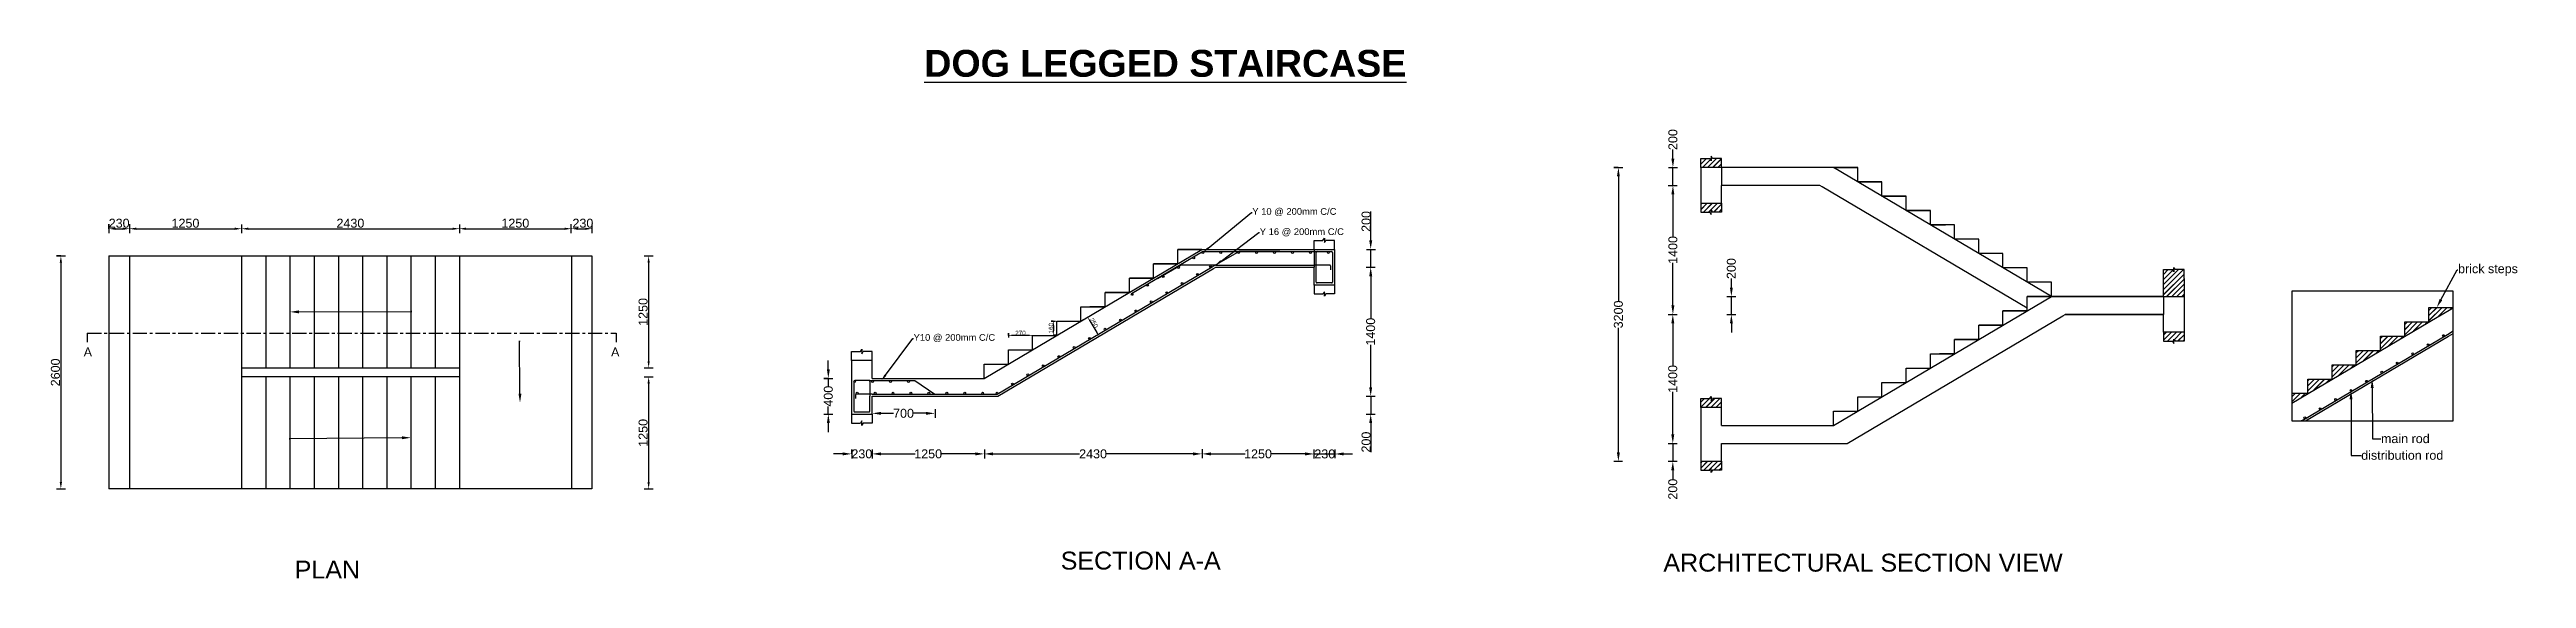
# Model space of a CAD drawing. Header units: millimetres. Extents: x 0 to 32707, y 0 to 28591.
# Drawn here: x 5072 to 32707, y 22685 to 28591 of the extents above; entities outside this region: 1.
import ezdxf
from ezdxf import colors
from ezdxf.entities.mleader import LeaderData, LeaderLine
from ezdxf.math import Vec2, Vec3

# ---------------------------------------------------------------- set-up
doc = ezdxf.new("R2010")
doc.units = ezdxf.units.MM
doc.linetypes.add('CENTER', pattern=[50.8, 31.75, -6.35, 6.35, -6.35])
doc.styles.get("Standard").update_dxf_attribs({"font": 'arial.ttf'})
doc.dimstyles.new('ISO-25', dxfattribs={"dimtxt": 2.5, "dimasz": 2.5, "dimexe": 1.25, "dimexo": 0.625, "dimtad": 1, "dimtxsty": 'Standard', "dimcen": 2.5, "dimadec": 0, "dimazin": 0, "dimtfac": 1, "dimtmove": 0, "dimatfit": 3, "dimfxl": 1, "dimarcsym": 0})

msp = doc.modelspace()

# ---------------------------------------------------------------- texts
at = {"attachment_point": 1}
for s, width, insert, char_height in [('\\pxt4;{\\fArial|b1|i0|c0|p34;\\LDOG LEGGED STAIRCASE}', 8863.61978, (14831.861, 28586.3), 300), ('A', 3061.93608, (5453.04, 25264.159), 100), ('A', 3061.93608, (11337.008, 25264.159), 100), ('SECTION A-A', 1956.18155, (16353.698, 22984.916), 200), ('ARCHITECTURAL SECTION VIEW', 5067.6625, (23077.613, 22961.797), 200), ('PLAN', 6081.96208, (7807.409, 22884.969), 200)]:
    msp.add_mtext_dynamic_manual_height_columns(s, width=width, gutter_width=12.5, heights=[0], dxfattribs=dict(at, insert=insert, char_height=char_height))

# ---------------------------------------------------------------- blocks, each defined once
blk = doc.blocks.new('*D1')
at = {"color": 0, "lineweight": -2, "transparency": 16777216}
for p, q in [((5200, 26286), (5200, 26286)), ((5199, 26211), (5199, 23761)), ((5200, 23686), (5200, 23686))]:
    blk.add_line(p, q, dxfattribs=at)
at = {"color": 0, "transparency": 16777216}
for points in [[(5186, 26211), (5211, 26211), (5199, 26286)], [(5186, 23761), (5211, 23761), (5199, 23686)]]:
    blk.add_solid(points, dxfattribs=at)
at = {"layer": 'Defpoints', "color": 0, "transparency": 16777216}
for p in [(5199, 26286), (5199, 23686), (5199, 23686)]:
    blk.add_point(p, dxfattribs=at)
at = {"color": 0, "transparency": 16777216, "insert": (5138, 24986), "char_height": 100, "attachment_point": 5, "rotation": 90}
blk.add_mtext('2600', dxfattribs=at)
blk = doc.blocks.new('*D2')
at = {"color": 0, "lineweight": -2, "transparency": 16777216}
for p, q in [((5734, 26590), (5734, 26591)), ((5809, 26590), (5889, 26590)), ((5964, 26590), (5964, 26591))]:
    blk.add_line(p, q, dxfattribs=at)
at = {"color": 0, "transparency": 16777216}
for points in [[(5809, 26602), (5809, 26577), (5734, 26590)], [(5889, 26602), (5889, 26577), (5964, 26590)]]:
    blk.add_solid(points, dxfattribs=at)
at = {"layer": 'Defpoints', "color": 0, "transparency": 16777216}
for p in [(5734, 26590), (5964, 26590), (5964, 26590)]:
    blk.add_point(p, dxfattribs=at)
at = {"color": 0, "transparency": 16777216, "insert": (5849, 26651), "char_height": 100, "attachment_point": 5}
blk.add_mtext('230', dxfattribs=at)
blk = doc.blocks.new('*D3')
at = {"color": 0, "lineweight": -2, "transparency": 16777216}
for p, q in [((5964, 26590), (5964, 26591)), ((6039, 26590), (7139, 26590)), ((7214, 26590), (7214, 26591))]:
    blk.add_line(p, q, dxfattribs=at)
at = {"color": 0, "transparency": 16777216}
for points in [[(6039, 26602), (6039, 26577), (5964, 26590)], [(7139, 26602), (7139, 26577), (7214, 26590)]]:
    blk.add_solid(points, dxfattribs=at)
at = {"layer": 'Defpoints', "color": 0, "transparency": 16777216}
for p in [(5964, 26590), (7214, 26590), (7214, 26590)]:
    blk.add_point(p, dxfattribs=at)
at = {"color": 0, "transparency": 16777216, "insert": (6589, 26651), "char_height": 100, "attachment_point": 5}
blk.add_mtext('1250', dxfattribs=at)
blk = doc.blocks.new('*D4')
at = {"color": 0, "lineweight": -2, "transparency": 16777216}
for p, q in [((7214, 26590), (7214, 26591)), ((7289, 26590), (9569, 26590)), ((9644, 26590), (9644, 26591))]:
    blk.add_line(p, q, dxfattribs=at)
at = {"color": 0, "transparency": 16777216}
for points in [[(7289, 26602), (7289, 26577), (7214, 26590)], [(9569, 26602), (9569, 26577), (9644, 26590)]]:
    blk.add_solid(points, dxfattribs=at)
at = {"layer": 'Defpoints', "color": 0, "transparency": 16777216}
for p in [(7214, 26590), (9644, 26590), (9644, 26590)]:
    blk.add_point(p, dxfattribs=at)
at = {"color": 0, "transparency": 16777216, "insert": (8429, 26651), "char_height": 100, "attachment_point": 5}
blk.add_mtext('2430', dxfattribs=at)
blk = doc.blocks.new('*D5')
at = {"color": 0, "lineweight": -2, "transparency": 16777216}
for p, q in [((9644, 26590), (9644, 26591)), ((9719, 26590), (10819, 26590)), ((10894, 26590), (10894, 26591))]:
    blk.add_line(p, q, dxfattribs=at)
at = {"color": 0, "transparency": 16777216}
for points in [[(9719, 26602), (9719, 26577), (9644, 26590)], [(10819, 26602), (10819, 26577), (10894, 26590)]]:
    blk.add_solid(points, dxfattribs=at)
at = {"layer": 'Defpoints', "color": 0, "transparency": 16777216}
for p in [(9644, 26590), (10894, 26590), (10894, 26590)]:
    blk.add_point(p, dxfattribs=at)
at = {"color": 0, "transparency": 16777216, "insert": (10269, 26651), "char_height": 100, "attachment_point": 5}
blk.add_mtext('1250', dxfattribs=at)
blk = doc.blocks.new('*D6')
at = {"color": 0, "lineweight": -2, "transparency": 16777216}
for p, q in [((10894, 26590), (10894, 26591)), ((10969, 26590), (11049, 26590)), ((11124, 26590), (11124, 26591))]:
    blk.add_line(p, q, dxfattribs=at)
at = {"color": 0, "transparency": 16777216}
for points in [[(10969, 26602), (10969, 26577), (10894, 26590)], [(11049, 26602), (11049, 26577), (11124, 26590)]]:
    blk.add_solid(points, dxfattribs=at)
at = {"layer": 'Defpoints', "color": 0, "transparency": 16777216}
for p in [(10894, 26590), (11124, 26590), (11124, 26590)]:
    blk.add_point(p, dxfattribs=at)
at = {"color": 0, "transparency": 16777216, "insert": (11023, 26651), "char_height": 100, "attachment_point": 5}
blk.add_mtext('230', dxfattribs=at)
blk = doc.blocks.new('*D7')
at = {"color": 0, "lineweight": -2, "transparency": 16777216}
for p, q in [((11757, 26286), (11758, 26286)), ((11756, 26211), (11756, 25111)), ((11757, 25036), (11758, 25036))]:
    blk.add_line(p, q, dxfattribs=at)
at = {"color": 0, "transparency": 16777216}
for points in [[(11744, 26211), (11769, 26211), (11756, 26286)], [(11744, 25111), (11769, 25111), (11756, 25036)]]:
    blk.add_solid(points, dxfattribs=at)
at = {"layer": 'Defpoints', "color": 0, "transparency": 16777216}
for p in [(11756, 26286), (11756, 25036), (11756, 25036)]:
    blk.add_point(p, dxfattribs=at)
at = {"color": 0, "transparency": 16777216, "insert": (11695, 25661), "char_height": 100, "attachment_point": 5, "rotation": 90}
blk.add_mtext('1250', dxfattribs=at)
blk = doc.blocks.new('*D8')
at = {"color": 0, "lineweight": -2, "transparency": 16777216}
for p, q in [((11757, 24936), (11758, 24936)), ((11756, 24861), (11756, 23761)), ((11757, 23686), (11755, 23686))]:
    blk.add_line(p, q, dxfattribs=at)
at = {"color": 0, "transparency": 16777216}
for points in [[(11744, 24861), (11769, 24861), (11756, 24936)], [(11744, 23761), (11769, 23761), (11756, 23686)]]:
    blk.add_solid(points, dxfattribs=at)
at = {"layer": 'Defpoints', "color": 0, "transparency": 16777216}
for p in [(11756, 24936), (11756, 23686), (11758, 23686)]:
    blk.add_point(p, dxfattribs=at)
at = {"color": 0, "transparency": 16777216, "insert": (11695, 24311), "char_height": 100, "attachment_point": 5, "rotation": 90}
blk.add_mtext('1250', dxfattribs=at)
blk = doc.blocks.new('*D9')
at = {"color": 0, "lineweight": -2, "transparency": 16777216}
for p, q in [((19812, 26460), (19812, 26783)), ((19812, 26160), (19812, 26360)), ((19813, 26360), (19813, 26360)), ((19812, 26160), (19811, 26160)), ((19812, 26060), (19812, 25960))]:
    blk.add_line(p, q, dxfattribs=at)
at = {"color": 0, "transparency": 16777216}
for points in [[(19796, 26460), (19829, 26460), (19812, 26360)], [(19796, 26060), (19829, 26060), (19812, 26160)]]:
    blk.add_solid(points, dxfattribs=at)
at = {"layer": 'Defpoints', "color": 0, "transparency": 16777216}
for p in [(19812, 26360), (19812, 26160), (19812, 26160)]:
    blk.add_point(p, dxfattribs=at)
at = {"color": 0, "transparency": 16777216, "insert": (19761, 26671), "char_height": 100, "attachment_point": 5, "rotation": 90}
blk.add_mtext('200', dxfattribs=at)
blk = doc.blocks.new('*D10')
at = {"color": 0, "lineweight": -2, "transparency": 16777216}
for p, q in [((13920, 24076), (13820, 24076)), ((14020, 24077), (14020, 24077)), ((14020, 24076), (14023, 24076)), ((14250, 24076), (14247, 24076)), ((14250, 24077), (14250, 24077)), ((14350, 24076), (14450, 24076))]:
    blk.add_line(p, q, dxfattribs=at)
at = {"color": 0, "transparency": 16777216}
for points in [[(13920, 24093), (13920, 24059), (14020, 24076)], [(14350, 24093), (14350, 24059), (14250, 24076)]]:
    blk.add_solid(points, dxfattribs=at)
at = {"layer": 'Defpoints', "color": 0, "transparency": 16777216}
for p in [(14020, 24076), (14250, 24076), (14250, 24076)]:
    blk.add_point(p, dxfattribs=at)
at = {"color": 0, "transparency": 16777216, "insert": (14135, 24076), "char_height": 100, "attachment_point": 5}
blk.add_mtext('230', dxfattribs=at)
blk = doc.blocks.new('*D11')
at = {"color": 0, "lineweight": -2, "transparency": 16777216}
for p, q in [((14250, 24529), (14250, 24530)), ((14350, 24529), (14490, 24529)), ((14850, 24529), (14711, 24529)), ((14950, 24529), (14950, 24530))]:
    blk.add_line(p, q, dxfattribs=at)
at = {"color": 0, "transparency": 16777216}
for points in [[(14350, 24545), (14350, 24512), (14250, 24529)], [(14850, 24545), (14850, 24512), (14950, 24529)]]:
    blk.add_solid(points, dxfattribs=at)
at = {"layer": 'Defpoints', "color": 0, "transparency": 16777216}
for p in [(14250, 24529), (14250, 24529), (14950, 24529)]:
    blk.add_point(p, dxfattribs=at)
at = {"color": 0, "transparency": 16777216, "insert": (14600, 24529), "char_height": 100, "attachment_point": 5}
blk.add_mtext('700', dxfattribs=at)
blk = doc.blocks.new('*D12')
at = {"color": 0, "lineweight": -2, "transparency": 16777216}
for p, q in [((14250, 24077), (14250, 24077)), ((14350, 24076), (14730, 24076)), ((15400, 24076), (15020, 24076)), ((15500, 24077), (15500, 24077))]:
    blk.add_line(p, q, dxfattribs=at)
at = {"color": 0, "transparency": 16777216}
for points in [[(14350, 24093), (14350, 24059), (14250, 24076)], [(15400, 24093), (15400, 24059), (15500, 24076)]]:
    blk.add_solid(points, dxfattribs=at)
at = {"layer": 'Defpoints', "color": 0, "transparency": 16777216}
for p in [(14250, 24076), (15500, 24076), (15500, 24076)]:
    blk.add_point(p, dxfattribs=at)
at = {"color": 0, "transparency": 16777216, "insert": (14875, 24076), "char_height": 100, "attachment_point": 5}
blk.add_mtext('1250', dxfattribs=at)
blk = doc.blocks.new('*D13')
at = {"color": 0, "lineweight": -2, "transparency": 16777216}
for p, q in [((15500, 24077), (15500, 24077)), ((15600, 24076), (16564, 24076)), ((17830, 24076), (16866, 24076)), ((17930, 24077), (17930, 24077))]:
    blk.add_line(p, q, dxfattribs=at)
at = {"color": 0, "transparency": 16777216}
for points in [[(15600, 24093), (15600, 24059), (15500, 24076)], [(17830, 24093), (17830, 24059), (17930, 24076)]]:
    blk.add_solid(points, dxfattribs=at)
at = {"layer": 'Defpoints', "color": 0, "transparency": 16777216}
for p in [(15500, 24076), (17930, 24076), (17930, 24076)]:
    blk.add_point(p, dxfattribs=at)
at = {"color": 0, "transparency": 16777216, "insert": (16715, 24076), "char_height": 100, "attachment_point": 5}
blk.add_mtext('2430', dxfattribs=at)
blk = doc.blocks.new('*D14')
at = {"color": 0, "lineweight": -2, "transparency": 16777216}
for p, q in [((17930, 24077), (17930, 24077)), ((18030, 24076), (18410, 24076)), ((19080, 24076), (18700, 24076)), ((19180, 24077), (19180, 24077))]:
    blk.add_line(p, q, dxfattribs=at)
at = {"color": 0, "transparency": 16777216}
for points in [[(18030, 24093), (18030, 24059), (17930, 24076)], [(19080, 24093), (19080, 24059), (19180, 24076)]]:
    blk.add_solid(points, dxfattribs=at)
at = {"layer": 'Defpoints', "color": 0, "transparency": 16777216}
for p in [(17930, 24076), (19180, 24076), (19180, 24076)]:
    blk.add_point(p, dxfattribs=at)
at = {"color": 0, "transparency": 16777216, "insert": (18555, 24076), "char_height": 100, "attachment_point": 5}
blk.add_mtext('1250', dxfattribs=at)
blk = doc.blocks.new('*D15')
at = {"color": 0, "lineweight": -2, "transparency": 16777216}
for p, q in [((19812, 26160), (19811, 26160)), ((19812, 26060), (19812, 25585)), ((19812, 24820), (19812, 25294)), ((19813, 24720), (19813, 24720))]:
    blk.add_line(p, q, dxfattribs=at)
at = {"color": 0, "transparency": 16777216}
for points in [[(19796, 26060), (19829, 26060), (19812, 26160)], [(19796, 24820), (19829, 24820), (19812, 24720)]]:
    blk.add_solid(points, dxfattribs=at)
at = {"layer": 'Defpoints', "color": 0, "transparency": 16777216}
for p in [(19812, 26160), (19812, 24720), (19812, 24720)]:
    blk.add_point(p, dxfattribs=at)
at = {"color": 0, "transparency": 16777216, "insert": (19812, 25440), "char_height": 100, "attachment_point": 5, "rotation": 90}
blk.add_mtext('1400', dxfattribs=at)
blk = doc.blocks.new('*D16')
at = {"color": 0, "lineweight": -2, "transparency": 16777216}
for p, q in [((19812, 24820), (19812, 24920)), ((19812, 24720), (19812, 24520)), ((19813, 24720), (19813, 24720)), ((19812, 24420), (19812, 24096)), ((19813, 24520), (19813, 24520))]:
    blk.add_line(p, q, dxfattribs=at)
at = {"color": 0, "transparency": 16777216}
for points in [[(19796, 24820), (19829, 24820), (19812, 24720)], [(19796, 24420), (19829, 24420), (19812, 24520)]]:
    blk.add_solid(points, dxfattribs=at)
at = {"layer": 'Defpoints', "color": 0, "transparency": 16777216}
for p in [(19812, 24720), (19812, 24520), (19812, 24520)]:
    blk.add_point(p, dxfattribs=at)
at = {"color": 0, "transparency": 16777216, "insert": (19761, 24208), "char_height": 100, "attachment_point": 5, "rotation": 90}
blk.add_mtext('200', dxfattribs=at)
blk = doc.blocks.new('*D17')
at = {"color": 0, "lineweight": -2, "transparency": 16777216}
for p, q in [((19080, 24075), (18980, 24075)), ((19180, 24076), (19180, 24077)), ((19180, 24075), (19410, 24075)), ((19410, 24076), (19410, 24077)), ((19510, 24075), (19610, 24075))]:
    blk.add_line(p, q, dxfattribs=at)
at = {"color": 0, "transparency": 16777216}
for points in [[(19080, 24092), (19080, 24059), (19180, 24075)], [(19510, 24092), (19510, 24059), (19410, 24075)]]:
    blk.add_solid(points, dxfattribs=at)
at = {"layer": 'Defpoints', "color": 0, "transparency": 16777216}
for p in [(19180, 24075), (19410, 24075), (19410, 24075)]:
    blk.add_point(p, dxfattribs=at)
at = {"color": 0, "transparency": 16777216, "insert": (19300, 24075), "char_height": 100, "attachment_point": 5}
blk.add_mtext('230', dxfattribs=at)
blk = doc.blocks.new('*D18')
at = {"color": 0, "lineweight": -2, "transparency": 16777216}
for p, q in [((13761, 25020), (13761, 25120)), ((13761, 24920), (13761, 24832)), ((13762, 24920), (13763, 24920)), ((13761, 24520), (13761, 24607)), ((13761, 24520), (13760, 24520)), ((13761, 24420), (13761, 24320))]:
    blk.add_line(p, q, dxfattribs=at)
at = {"color": 0, "transparency": 16777216}
for points in [[(13745, 25020), (13778, 25020), (13761, 24920)], [(13745, 24420), (13778, 24420), (13761, 24520)]]:
    blk.add_solid(points, dxfattribs=at)
at = {"layer": 'Defpoints', "color": 0, "transparency": 16777216}
for p in [(13761, 24920), (13761, 24520), (13761, 24520)]:
    blk.add_point(p, dxfattribs=at)
at = {"color": 0, "transparency": 16777216, "insert": (13761, 24720), "char_height": 100, "attachment_point": 5, "rotation": 90}
blk.add_mtext('400', dxfattribs=at)
blk = doc.blocks.new('*D19')
at = {"color": 0, "lineweight": -2, "transparency": 16777216}
for p, q in [((15770, 25400), (15770, 25401)), ((15820, 25400), (15990, 25400)), ((16040, 25240), (16040, 25401))]:
    blk.add_line(p, q, dxfattribs=at)
at = {"color": 0, "transparency": 16777216}
for points in [[(15820, 25408), (15820, 25391), (15770, 25400)], [(15990, 25408), (15990, 25391), (16040, 25400)]]:
    blk.add_solid(points, dxfattribs=at)
at = {"layer": 'Defpoints', "color": 0, "transparency": 16777216}
for p in [(15770, 25400), (16040, 25400), (16040, 25240)]:
    blk.add_point(p, dxfattribs=at)
at = {"color": 0, "transparency": 16777216, "insert": (15905, 25426), "char_height": 50, "attachment_point": 5}
blk.add_mtext('270', dxfattribs=at)
blk = doc.blocks.new('*D20')
at = {"color": 0, "lineweight": -2, "transparency": 16777216}
for p, q in [((16271, 25560), (16270, 25560)), ((16272, 25510), (16272, 25450)), ((16309, 25400), (16270, 25400))]:
    blk.add_line(p, q, dxfattribs=at)
at = {"color": 0, "transparency": 16777216}
for points in [[(16263, 25510), (16280, 25510), (16272, 25560)], [(16263, 25450), (16280, 25450), (16272, 25400)]]:
    blk.add_solid(points, dxfattribs=at)
at = {"layer": 'Defpoints', "color": 0, "transparency": 16777216}
for p in [(16272, 25560), (16272, 25400), (16310, 25400)]:
    blk.add_point(p, dxfattribs=at)
at = {"color": 0, "transparency": 16777216, "insert": (16246, 25480), "char_height": 50, "attachment_point": 5, "rotation": 90}
blk.add_mtext('160', dxfattribs=at)
blk = doc.blocks.new('*D21')
at = {"color": 0, "lineweight": -2, "transparency": 16777216}
for p, q in [((16581, 25560), (16656, 25604)), ((16680, 25561), (16756, 25432)), ((16708, 25345), (16783, 25389))]:
    blk.add_line(p, q, dxfattribs=at)
at = {"color": 0, "transparency": 16777216}
for points in [[(16687, 25565), (16673, 25556), (16654, 25604)], [(16764, 25436), (16749, 25427), (16782, 25389)]]:
    blk.add_solid(points, dxfattribs=at)
at = {"layer": 'Defpoints', "color": 0, "transparency": 16777216}
for p in [(16580, 25560), (16708, 25344), (16782, 25389)]:
    blk.add_point(p, dxfattribs=at)
at = {"color": 0, "transparency": 16777216, "insert": (16724, 25538), "char_height": 50, "attachment_point": 5, "rotation": 300.6507}
blk.add_mtext('250', dxfattribs=at)
blk = doc.blocks.new('*D22')
at = {"color": 0, "lineweight": -2, "transparency": 16777216}
for p, q in [((22575, 27273), (22575, 27273)), ((22576, 27173), (22576, 25783)), ((22576, 24093), (22576, 25484)), ((22575, 23993), (22575, 23993))]:
    blk.add_line(p, q, dxfattribs=at)
at = {"color": 0, "transparency": 16777216}
for points in [[(22559, 27173), (22592, 27173), (22576, 27273)], [(22559, 24093), (22592, 24093), (22576, 23993)]]:
    blk.add_solid(points, dxfattribs=at)
at = {"layer": 'Defpoints', "color": 0, "transparency": 16777216}
for p in [(22576, 27273), (22576, 23993), (22576, 23993)]:
    blk.add_point(p, dxfattribs=at)
at = {"color": 0, "transparency": 16777216, "insert": (22576, 25633), "char_height": 100, "attachment_point": 5, "rotation": 90}
blk.add_mtext('3200', dxfattribs=at)
blk = doc.blocks.new('*D23')
at = {"color": 0, "lineweight": -2, "transparency": 16777216}
for p, q in [((23184, 27373), (23184, 27473)), ((23184, 27273), (23185, 27273)), ((23184, 27073), (23184, 27273)), ((23184, 27073), (23185, 27073)), ((23184, 26973), (23184, 26873))]:
    blk.add_line(p, q, dxfattribs=at)
at = {"color": 0, "transparency": 16777216}
for points in [[(23167, 27373), (23200, 27373), (23184, 27273)], [(23167, 26973), (23200, 26973), (23184, 27073)]]:
    blk.add_solid(points, dxfattribs=at)
at = {"layer": 'Defpoints', "color": 0, "transparency": 16777216}
for p in [(23184, 27273), (23184, 27073), (23184, 27073)]:
    blk.add_point(p, dxfattribs=at)
at = {"color": 0, "transparency": 16777216, "insert": (23184, 27585), "char_height": 100, "attachment_point": 5, "rotation": 90}
blk.add_mtext('200', dxfattribs=at)
blk = doc.blocks.new('*D24')
at = {"color": 0, "lineweight": -2, "transparency": 16777216}
for p, q in [((23183, 24293), (23183, 24393)), ((23183, 24193), (23184, 24193)), ((23183, 24193), (23183, 23993)), ((23186, 23993), (23181, 23993)), ((23183, 23893), (23183, 23793))]:
    blk.add_line(p, q, dxfattribs=at)
at = {"color": 0, "transparency": 16777216}
for points in [[(23166, 24293), (23199, 24293), (23183, 24193)], [(23166, 23893), (23199, 23893), (23183, 23993)]]:
    blk.add_solid(points, dxfattribs=at)
at = {"layer": 'Defpoints', "color": 0, "transparency": 16777216}
for p in [(23183, 24193), (23183, 24193), (23186, 23993)]:
    blk.add_point(p, dxfattribs=at)
at = {"color": 0, "transparency": 16777216, "insert": (23183, 23682), "char_height": 100, "attachment_point": 5, "rotation": 90}
blk.add_mtext('200', dxfattribs=at)
blk = doc.blocks.new('*D25')
at = {"color": 0, "lineweight": -2, "transparency": 16777216}
for p, q in [((23182, 25633), (23181, 25633)), ((23183, 25533), (23183, 25059)), ((23183, 24293), (23183, 24768)), ((23182, 24193), (23181, 24193))]:
    blk.add_line(p, q, dxfattribs=at)
at = {"color": 0, "transparency": 16777216}
for points in [[(23166, 25533), (23199, 25533), (23183, 25633)], [(23166, 24293), (23199, 24293), (23183, 24193)]]:
    blk.add_solid(points, dxfattribs=at)
at = {"layer": 'Defpoints', "color": 0, "transparency": 16777216}
for p in [(23183, 25633), (23183, 25633), (23183, 24193)]:
    blk.add_point(p, dxfattribs=at)
at = {"color": 0, "transparency": 16777216, "insert": (23183, 24913), "char_height": 100, "attachment_point": 5, "rotation": 90}
blk.add_mtext('1400', dxfattribs=at)
blk = doc.blocks.new('*D27')
at = {"color": 0, "lineweight": -2, "transparency": 16777216}
for p, q in [((23184, 27073), (23185, 27073)), ((23184, 26973), (23184, 26499)), ((23184, 25733), (23184, 26208)), ((23184, 25633), (23185, 25633))]:
    blk.add_line(p, q, dxfattribs=at)
at = {"color": 0, "transparency": 16777216}
for points in [[(23167, 26973), (23200, 26973), (23184, 27073)], [(23167, 25733), (23200, 25733), (23184, 25633)]]:
    blk.add_solid(points, dxfattribs=at)
at = {"layer": 'Defpoints', "color": 0, "transparency": 16777216}
for p in [(23184, 27073), (23184, 27073), (23184, 25633)]:
    blk.add_point(p, dxfattribs=at)
at = {"color": 0, "transparency": 16777216, "insert": (23184, 26353), "char_height": 100, "attachment_point": 5, "rotation": 90}
blk.add_mtext('1400', dxfattribs=at)
blk = doc.blocks.new('*D30')
at = {"color": 0, "lineweight": -2, "transparency": 16777216}
for p, q in [((23836, 25933), (23836, 26033)), ((23836, 25633), (23836, 25833)), ((23837, 25833), (23838, 25833)), ((23836, 25533), (23836, 25433)), ((23837, 25633), (23838, 25633))]:
    blk.add_line(p, q, dxfattribs=at)
at = {"color": 0, "transparency": 16777216}
for points in [[(23820, 25933), (23853, 25933), (23836, 25833)], [(23820, 25533), (23853, 25533), (23836, 25633)]]:
    blk.add_solid(points, dxfattribs=at)
at = {"layer": 'Defpoints', "color": 0, "transparency": 16777216}
for p in [(23836, 25833), (23836, 25833), (23836, 25633)]:
    blk.add_point(p, dxfattribs=at)
at = {"color": 0, "transparency": 16777216, "insert": (23836, 26145), "char_height": 100, "attachment_point": 5, "rotation": 90}
blk.add_mtext('200', dxfattribs=at)

# ---------------------------------------------------------------- dimensions: what is measured, and where the dimension line sits
for base, p1, p2, override, picture, middle in [((23183.811, 27073.475), (23183.811, 27273.475), (23183.811, 27073.475), {"dimtxt": 100, "dimasz": 100, "dimtad": 0, "dimjust": 1}, '*D23', (23183.811, 27585.252)), ((19812.204, 26159.532), (19812.204, 26359.532), (19812.204, 26159.532), {"dimtxt": 100, "dimasz": 100, "dimjust": 1}, '*D9', (19760.521, 26671.31)), ((5198.987, 23686.249), (5198.987, 26286.249), (5198.987, 23686.249), {"dimtxt": 100, "dimasz": 75, "dimgap": 10}, '*D1', (5137.93, 24986.249)), ((11756.486, 25036.249), (11756.486, 26286.249), (11756.486, 25036.249), {"dimtxt": 100, "dimasz": 75, "dimgap": 10}, '*D7', (11695.429, 25661.249)), ((23836.481, 25833.475), (23836.481, 25633.475), (23836.481, 25833.475), {"dimtxt": 100, "dimasz": 100, "dimtad": 0, "dimtxsty": 'Standard'}, '*D30', (23836.481, 26145.252)), ((16271.737, 25399.532), (16271.737, 25559.532), (16310.062, 25399.532), {"dimtxt": 50, "dimasz": 50}, '*D20', (16245.584, 25479.532)), ((11756.486, 23686.249), (11756.486, 24936.249), (11757.736, 23686.249), {"dimtxt": 100, "dimasz": 75, "dimgap": 10}, '*D8', (11695.429, 24311.249)), ((13761.329, 24519.532), (13761.329, 24919.532), (13761.329, 24519.532), {"dimtxt": 100, "dimasz": 100, "dimtad": 0}, '*D18', (13761.329, 24719.532)), ((19812.204, 24519.532), (19812.204, 24719.532), (19812.204, 24519.532), {"dimtxt": 100, "dimasz": 100}, '*D16', (19760.521, 24207.754)), ((23182.561, 24193.475), (23186.311, 23993.475), (23182.561, 24193.475), {"dimtxt": 100, "dimasz": 100, "dimtad": 0, "dimjust": 1}, '*D24', (23182.561, 23681.697))]:
    dim = msp.add_linear_dim(base=base, p1=p1, p2=p2, angle=90, dimstyle='ISO-25', override=override)
    dim.commit()
    dim.dimension.update_dxf_attribs({"geometry": picture, "text_midpoint": middle})
for base, p1, p2, text, picture, middle in [((22575.814, 23993.475), (22575.814, 27273.475), (22575.814, 23993.475), '3200', '*D22', (22575.814, 25633.475)), ((23182.561, 25633.475), (23182.561, 24193.475), (23182.561, 25633.475), '1400', '*D25', (23182.561, 24913.475))]:
    dim = msp.add_linear_dim(base=base, p1=p1, p2=p2, angle=90, text=text, dimstyle='ISO-25', override={"dimtxt": 100, "dimasz": 100, "dimtad": 0})
    dim.commit()
    dim.dimension.update_dxf_attribs({"geometry": picture, "text_midpoint": middle, "dimtype": 160})
for base, p1, p2, picture, middle in [((23183.811, 27073.475), (23183.811, 25633.475), (23183.811, 27073.475), '*D27', (23183.811, 26353.475)), ((19812.204, 24719.532), (19812.204, 26159.532), (19812.204, 24719.532), '*D15', (19812.204, 25439.532))]:
    dim = msp.add_linear_dim(base=base, p1=p1, p2=p2, angle=90, text='1400', dimstyle='ISO-25', override={"dimtxt": 100, "dimasz": 100, "dimtad": 0})
    dim.commit()
    dim.dimension.update_dxf_attribs({"geometry": picture, "text_midpoint": middle})
for base, p1, p2, override, picture, middle in [((5964.423, 26589.759), (5734.423, 26589.759), (5964.423, 26589.759), {"dimtxt": 100, "dimasz": 75, "dimgap": 10}, '*D2', (5849.423, 26589.759)), ((11124.423, 26589.759), (10894.423, 26589.759), (11124.423, 26589.759), {"dimtxt": 100, "dimasz": 75, "dimgap": 10}, '*D6', (11022.665, 26589.759)), ((14250.062, 24528.51), (14950.062, 24528.51), (14250.062, 24528.51), {"dimtxt": 100, "dimasz": 100, "dimtad": 0}, '*D11', (14600.062, 24528.51)), ((14250.062, 24076.073), (14020.062, 24076.073), (14250.062, 24076.073), {"dimtxt": 100, "dimasz": 100, "dimtad": 0}, '*D10', (14135.062, 24076.073)), ((19410.062, 24075.291), (19180.062, 24075.291), (19410.062, 24075.291), {"dimtxt": 100, "dimasz": 100, "dimtad": 0}, '*D17', (19299.756, 24075.291))]:
    dim = msp.add_linear_dim(base=base, p1=p1, p2=p2, dimstyle='ISO-25', override=override)
    dim.commit()
    dim.dimension.update_dxf_attribs({"geometry": picture, "text_midpoint": middle, "dimtype": 160})
for base, p1, p2, override, picture, middle in [((7214.423, 26589.759), (5964.423, 26589.759), (7214.423, 26589.759), {"dimtxt": 100, "dimasz": 75, "dimgap": 10}, '*D3', (6589.423, 26650.816)), ((9644.423, 26589.759), (7214.423, 26589.759), (9644.423, 26589.759), {"dimtxt": 100, "dimasz": 75, "dimgap": 10}, '*D4', (8429.423, 26650.85)), ((10894.423, 26589.759), (9644.423, 26589.759), (10894.423, 26589.759), {"dimtxt": 100, "dimasz": 75, "dimgap": 10}, '*D5', (10269.423, 26650.816)), ((16040.062, 25399.532), (15770.062, 25399.532), (16040.062, 25239.532), {"dimtxt": 50, "dimasz": 50}, '*D19', (15905.062, 25425.686)), ((15500.062, 24076.073), (14250.062, 24076.073), (15500.062, 24076.073), {"dimtxt": 100, "dimasz": 100, "dimtad": 0}, '*D12', (14875.062, 24076.073)), ((17930.062, 24076.073), (15500.062, 24076.073), (17930.062, 24076.073), {"dimtxt": 100, "dimasz": 100, "dimtad": 0}, '*D13', (16715.062, 24076.073)), ((19180.062, 24076.073), (17930.062, 24076.073), (19180.062, 24076.073), {"dimtxt": 100, "dimasz": 100, "dimtad": 0}, '*D14', (18555.062, 24076.073))]:
    dim = msp.add_linear_dim(base=base, p1=p1, p2=p2, dimstyle='ISO-25', override=override)
    dim.commit()
    dim.dimension.update_dxf_attribs({"geometry": picture, "text_midpoint": middle})
dim = msp.add_linear_dim(base=(16781.93, 25388.559), p1=(16580.062, 25559.532), p2=(16707.512, 25344.459), angle=300.650668, dimstyle='ISO-25', override={"dimtxt": 50, "dimasz": 50})
dim.commit()
dim.dimension.update_dxf_attribs({"geometry": '*D21', "text_midpoint": (16701.102, 25524.956), "dimtype": 161})

# ---------------------------------------------------------------- hatches: boundary and pattern name
at = {"ltscale": 10}
h = msp.add_hatch(dxfattribs=at)
h.set_pattern_fill('JIS_LC_20', color=256, scale=2)
h.set_pattern_definition([(45, (-8106.32, 913.943), (-28.28427, 28.28427), []), (45, (-8105.52, 913.943), (-28.28427, 28.28427), [])])
h.paths.add_polyline_path([(23726.552, 27273.475), (23726.552, 27373.475), (23626.552, 27373.475), (23611.552, 27398.475), (23611.552, 27348.475), (23596.552, 27373.475), (23496.552, 27373.475), (23496.552, 27273.475)])
h.paths.add_polyline_path([(23496.552, 26873.475), (23496.552, 26775.103), (23596.552, 26775.103), (23611.552, 26750.103), (23611.552, 26800.103), (23626.552, 26775.103), (23726.552, 26775.103), (23726.552, 26873.475)])
h.paths.add_polyline_path([(23611.552, 24668.475), (23611.552, 24718.475), (23596.552, 24693.475), (23496.552, 24693.475), (23496.552, 24593.475), (23726.552, 24593.475), (23726.552, 24693.475), (23626.552, 24693.475)])
h.paths.add_polyline_path([(23496.552, 23893.475), (23596.552, 23893.475), (23611.552, 23918.475), (23611.552, 23868.475), (23626.552, 23893.475), (23726.552, 23893.475), (23726.552, 23993.475), (23496.552, 23993.475)])
h.paths.add_polyline_path([(28771.552, 25358.475), (28786.552, 25333.475), (28886.552, 25335.103), (28886.552, 25433.475), (28656.552, 25433.475), (28656.552, 25335.103), (28756.552, 25333.475), (28771.552, 25308.475)])
h.paths.add_polyline_path([(28886.552, 25833.475), (28886.552, 26033.475), (28886.552, 26133.475), (28786.552, 26133.475), (28771.552, 26158.475), (28771.552, 26108.475), (28756.552, 26133.475), (28656.552, 26133.475), (28656.552, 26033.475), (28656.552, 25833.475)])
h = msp.add_hatch()
h.set_pattern_fill('JIS_LC_20', color=256, scale=2)
h.set_pattern_definition([(45, (-207.828, -888.615), (-28.28427, 28.28427), []), (45, (-207.028, -888.615), (-28.28427, 28.28427), [])])
h.paths.add_polyline_path([(30538.723, 25069.795), (30538.723, 24909.795), (30808.723, 25069.795)])
h.paths.add_polyline_path([(31078.723, 25229.795), (30808.723, 25229.795), (30808.723, 25069.795)])
h.paths.add_polyline_path([(30268.723, 24909.795), (30268.723, 24749.795), (30538.723, 24909.795)])
h.paths.add_polyline_path([(30268.723, 24749.795), (30089.926, 24749.795), (30089.926, 24643.842)])
h.paths.add_polyline_path([(31348.723, 25389.795), (31078.723, 25389.795), (31078.723, 25229.795)])
h.paths.add_polyline_path([(31348.723, 25389.795), (31618.723, 25549.795), (31348.723, 25549.795)])
h.paths.add_polyline_path([(31889.926, 25707.765), (31889.926, 25709.795), (31618.723, 25709.795), (31618.723, 25549.795), (31709.926, 25603.842)])
at = {"true_color": 0x000000}
h = msp.add_hatch(color=18, dxfattribs=at)
h.dxf.hatch_style = 1
h.paths.add_polyline_path([(31447.543, 25192.583, 1), (31427.543, 25192.583, 1)])
h.paths.add_polyline_path([(31619.631, 25294.492, 1), (31599.631, 25294.492, 1)])
h.paths.add_polyline_path([(31791.659, 25396.504, 1), (31771.659, 25396.504, 1)])

# ---------------------------------------------------------------- linework, layer by layer
for p, q in [((23496.552, 27273.475), (23496.552, 27373.475)), ((23496.552, 27373.475), (23596.552, 27373.475)), ((23611.552, 27348.475), (23596.552, 27373.475)), ((23611.552, 27398.475), (23611.552, 27348.475)), ((23626.552, 27373.475), (23611.552, 27398.475)), ((23726.552, 27373.475), (23626.552, 27373.475)), ((23726.552, 27273.475), (23726.552, 27373.475)), ((22574.564, 27273.475), (22524.564, 27273.475)), ((22524.564, 27273.475), (22624.564, 27273.475)), ((23133.811, 27273.475), (23233.811, 27273.475)), ((23726.552, 27273.475), (23496.552, 27273.475)), ((23496.552, 27273.475), (23496.552, 27073.475)), ((24976.552, 27273.475), (23726.552, 27273.475)), ((23726.552, 27273.475), (23726.552, 27073.475)), ((24976.552, 27273.475), (25246.552, 27273.475)), ((27406.552, 25833.475), (24976.552, 27273.475)), ((25246.552, 27273.475), (24976.552, 27273.475)), ((25246.552, 27113.475), (25246.552, 27273.475)), ((25246.552, 27113.475), (25516.552, 27113.475)), ((25516.552, 27113.475), (25246.552, 27113.475)), ((25516.552, 26953.475), (25516.552, 27113.475)), ((23131.311, 27073.475), (23231.311, 27073.475)), ((23496.552, 27073.475), (23496.552, 26873.475)), ((23496.552, 26875.103), (23496.552, 26775.103)), ((23496.552, 26873.475), (23726.552, 26873.475)), ((24823.666, 27073.475), (23726.552, 27073.475)), ((23726.552, 26873.475), (23726.552, 27073.475)), ((23726.552, 26875.103), (23726.552, 26775.103)), ((24849.101, 27058.402), (24823.666, 27073.475)), ((27136.552, 25702.876), (24849.101, 27058.402)), ((25516.552, 26953.475), (25786.552, 26953.475)), ((25786.552, 26953.475), (25516.552, 26953.475)), ((25786.552, 26793.475), (25786.552, 26953.475)), ((5734.423, 26589.759), (5734.423, 26639.759)), ((5734.423, 26639.759), (5734.423, 26539.759)), ((5964.423, 26639.759), (5964.423, 26539.759)), ((7214.423, 26638.509), (7214.423, 26538.509)), ((9644.423, 26638.509), (9644.423, 26538.509)), ((10886.923, 26639.759), (10886.923, 26539.759)), ((11124.423, 26638.509), (11124.423, 26538.509)), ((23496.552, 26775.103), (23596.552, 26775.103)), ((23596.552, 26775.103), (23611.552, 26750.103)), ((23611.552, 26750.103), (23611.552, 26800.103)), ((23611.552, 26800.103), (23626.552, 26775.103)), ((23726.552, 26775.103), (23626.552, 26775.103)), ((25786.552, 26793.475), (26056.552, 26793.475)), ((25786.552, 26793.475), (26056.552, 26793.475)), ((25786.552, 26793.475), (26056.552, 26793.475)), ((26056.552, 26793.475), (25786.552, 26793.475)), ((26056.552, 26633.475), (26056.552, 26793.475)), ((26056.552, 26633.475), (26226.552, 26633.475)), ((26326.552, 26633.475), (26056.552, 26633.475)), ((26326.552, 26473.475), (26326.552, 26633.475)), ((5198.987, 26286.249), (5148.987, 26286.249)), ((5148.987, 26286.249), (5248.987, 26286.249)), ((5734.423, 26286.249), (5734.423, 23686.249)), ((5734.423, 26286.249), (5964.423, 26286.249)), ((5964.423, 26286.249), (7214.423, 26286.249)), ((5964.423, 26286.249), (5964.423, 23686.249)), ((7214.423, 26286.249), (9644.423, 26286.249)), ((7214.423, 26286.249), (7214.423, 23686.249)), ((7484.423, 26286.249), (7484.423, 25036.249)), ((7754.423, 26286.249), (7754.423, 25036.249)), ((7754.423, 26286.249), (7754.423, 26286.249)), ((8024.423, 26286.249), (8024.423, 25036.249)), ((8294.423, 26286.249), (8294.423, 25036.249)), ((8564.423, 26286.249), (8564.423, 25036.249)), ((8834.423, 26286.249), (8834.423, 25036.249)), ((9104.423, 26286.249), (9104.423, 25036.249)), ((9374.423, 26286.249), (9374.423, 25036.249)), ((9644.423, 26286.249), (10894.423, 26286.249)), ((9644.423, 26286.249), (9644.423, 23686.249)), ((10894.423, 26286.249), (11124.423, 26286.249)), ((10894.423, 26286.249), (10894.423, 23686.249)), ((11124.423, 26286.249), (11124.423, 23686.249)), ((11706.486, 26286.249), (11806.486, 26286.249)), ((15500.062, 24919.532), (17930.062, 26359.532)), ((17144.901, 25865.191), (17936.913, 26334.532)), ((17660.062, 26199.532), (17660.062, 26359.532)), ((17660.062, 26359.532), (17930.062, 26359.532)), ((17930.062, 26359.532), (17660.062, 26359.532)), ((17930.062, 26359.532), (19180.062, 26359.532)), ((17936.913, 26334.532), (19180.062, 26334.532)), ((18044.767, 26165.967), (18347.437, 26340.713)), ((19180.062, 26359.532), (19180.062, 26459.532)), ((19180.062, 26459.532), (19280.062, 26459.532)), ((19180.062, 26359.532), (19410.062, 26359.532)), ((19180.062, 26359.532), (19180.062, 26159.532)), ((19180.062, 26334.532), (19375.062, 26334.532)), ((19205.062, 26159.532), (19205.062, 26324.532)), ((19215.062, 26334.532), (19375.062, 26334.532)), ((19280.062, 26459.532), (19295.062, 26484.532)), ((19295.062, 26484.532), (19295.062, 26434.532)), ((19295.062, 26434.532), (19310.062, 26459.532)), ((19410.062, 26459.532), (19310.062, 26459.532)), ((19385.062, 26324.532), (19385.062, 26159.532)), ((19410.062, 26359.532), (19410.062, 26459.532)), ((19410.062, 26359.532), (19410.062, 26159.532)), ((19764.704, 26359.532), (19864.704, 26359.532)), ((26596.552, 26473.475), (26326.552, 26473.475)), ((26596.552, 26313.475), (26596.552, 26473.475)), ((26866.552, 26313.475), (26596.552, 26313.475)), ((26866.552, 26153.475), (26866.552, 26313.475)), ((15646.097, 24744.532), (18044.767, 26165.967)), ((15652.948, 24719.532), (18057.512, 26144.459)), ((17120.062, 25879.532), (17120.062, 26039.532)), ((17120.062, 26039.532), (17390.062, 26039.532)), ((17390.062, 26039.532), (17120.062, 26039.532)), ((17390.062, 26039.532), (17390.062, 26199.532)), ((17390.062, 26199.532), (17660.062, 26199.532)), ((17660.062, 26199.532), (17390.062, 26199.532)), ((17696.033, 26184.532), (17433.144, 26028.746)), ((18082.948, 26184.532), (17696.033, 26184.532)), ((18057.512, 26144.459), (18082.948, 26159.532)), ((18082.948, 26184.532), (19180.062, 26184.532)), ((18082.948, 26159.532), (19180.062, 26159.532)), ((19354.151, 26184.532), (19180.062, 26184.532)), ((19180.062, 25959.532), (19180.062, 26159.532)), ((19205.062, 25994.532), (19205.062, 26159.532)), ((19375.062, 25984.532), (19215.062, 25984.532)), ((19364.151, 26174.532), (19364.151, 26132.606)), ((19385.062, 26159.532), (19385.062, 25994.532)), ((19410.062, 26159.532), (19410.062, 25959.532)), ((19762.204, 26159.532), (19862.204, 26159.532)), ((27136.552, 26153.475), (26866.552, 26153.475)), ((27136.552, 25993.475), (27136.552, 26153.475)), ((27406.552, 25993.475), (27136.552, 25993.475)), ((27406.552, 25833.475), (27406.552, 25993.475)), ((28656.552, 26033.475), (28656.552, 26133.475)), ((28656.552, 26133.475), (28756.552, 26133.475)), ((28656.552, 25833.475), (28656.552, 26033.475)), ((28771.552, 26108.475), (28756.552, 26133.475)), ((28771.552, 26133.475), (28771.552, 26158.475)), ((28771.552, 26158.475), (28771.552, 26108.475)), ((28786.552, 26133.475), (28771.552, 26158.475)), ((28886.552, 26133.475), (28786.552, 26133.475)), ((28886.552, 26033.475), (28886.552, 26133.475)), ((28886.552, 26033.475), (28886.552, 25433.475)), ((16580.062, 25559.532), (16580.062, 25719.532)), ((16580.062, 25719.532), (16850.062, 25719.532)), ((16850.062, 25719.532), (16680.062, 25719.532)), ((16850.062, 25719.532), (16850.062, 25879.532)), ((16850.062, 25879.532), (17120.062, 25879.532)), ((17120.062, 25879.532), (16850.062, 25879.532)), ((17120.062, 25879.532), (16850.062, 25879.532)), ((17120.062, 25879.532), (16850.062, 25879.532)), ((19180.062, 25961.16), (19180.062, 25861.16)), ((19410.062, 25959.532), (19180.062, 25959.532)), ((19180.062, 25861.16), (19280.062, 25861.16)), ((19295.062, 25886.16), (19280.062, 25861.16)), ((19295.062, 25836.16), (19295.062, 25886.16)), ((19310.062, 25861.16), (19295.062, 25836.16)), ((19410.062, 25861.16), (19310.062, 25861.16)), ((19410.062, 25961.16), (19410.062, 25861.16)), ((23786.481, 25833.475), (23886.481, 25833.475)), ((24976.552, 24393.475), (27406.552, 25833.475)), ((27406.552, 25833.475), (27136.552, 25833.475)), ((27136.552, 25673.475), (27136.552, 25833.475)), ((27136.552, 25833.475), (27406.552, 25833.475)), ((27406.552, 25833.475), (28656.552, 25833.475)), ((28656.552, 25833.475), (27406.552, 25833.475)), ((28656.552, 25833.475), (28886.552, 25833.475)), ((28656.552, 25833.475), (28656.552, 25633.475)), ((28886.552, 25833.475), (28886.552, 25633.475)), ((31889.926, 25893.842), (30089.926, 25893.842)), ((30089.926, 25893.842), (30089.926, 24803.842)), ((31618.723, 25549.795), (31618.723, 25709.795)), ((31618.723, 25709.795), (31888.723, 25709.795)), ((31709.926, 25603.842), (31889.926, 25707.765)), ((31889.926, 24443.842), (31889.926, 25893.842)), ((5492.582, 25425.129), (5492.582, 25325.129)), ((11393.756, 25425.129), (11393.756, 25375.129)), ((15770.062, 25399.532), (15770.062, 25424.532)), ((15770.062, 25424.532), (15770.062, 25374.532)), ((16271.112, 25559.532), (16246.112, 25559.532)), ((16246.112, 25559.532), (16296.112, 25559.532)), ((16310.062, 25399.532), (16310.062, 25559.532)), ((16310.062, 25559.532), (16580.062, 25559.532)), ((23130.061, 25633.475), (23230.061, 25633.475)), ((23785.231, 25633.475), (23885.231, 25633.475)), ((25129.438, 24193.475), (27534.002, 25618.402)), ((26866.552, 25513.475), (26596.552, 25513.475)), ((26596.552, 25353.475), (26596.552, 25513.475)), ((26596.552, 25513.475), (26866.552, 25513.475)), ((27136.552, 25673.475), (26866.552, 25673.475)), ((26866.552, 25513.475), (26866.552, 25673.475)), ((26866.552, 25673.475), (27136.552, 25673.475)), ((27534.002, 25618.402), (27559.438, 25633.475)), ((27559.438, 25633.475), (28656.552, 25633.475)), ((28656.552, 25633.475), (27559.438, 25633.475)), ((28656.552, 25633.475), (27956.552, 25633.475)), ((28656.552, 25433.475), (28656.552, 25633.475)), ((28656.552, 25433.475), (28656.552, 25633.475)), ((28656.552, 25435.103), (28656.552, 25335.103)), ((28886.552, 25433.475), (28656.552, 25433.475)), ((28886.552, 25433.475), (28656.552, 25433.475)), ((28886.552, 25633.475), (28886.552, 25433.475)), ((28886.552, 25435.103), (28886.552, 25335.103)), ((30089.926, 24643.842), (31709.926, 25603.842)), ((31348.723, 25389.795), (31348.723, 25549.795)), ((31348.723, 25549.795), (31618.723, 25549.795)), ((31824.631, 25410.276), (31889.926, 25448.969)), ((11393.756, 25375.129), (11393.756, 25325.129)), ((14020.062, 25119.532), (14020.062, 25219.532)), ((14020.062, 25219.532), (14120.062, 25219.532)), ((14120.062, 25219.532), (14135.062, 25244.532)), ((14135.062, 25219.532), (14135.062, 25244.532)), ((14135.062, 25244.532), (14135.062, 25194.532)), ((14135.062, 25194.532), (14150.062, 25219.532)), ((14250.062, 25219.532), (14150.062, 25219.532)), ((14250.062, 25119.532), (14250.062, 25219.532)), ((15770.062, 25079.532), (15770.062, 25239.532)), ((15770.062, 25239.532), (16040.062, 25239.532)), ((16040.062, 25239.532), (16040.062, 25399.532)), ((16040.062, 25399.532), (16310.062, 25399.532)), ((26056.552, 25033.475), (26056.552, 25193.475)), ((26056.552, 25193.475), (26326.552, 25193.475)), ((26326.552, 25193.475), (26156.552, 25193.475)), ((26596.552, 25353.475), (26326.552, 25353.475)), ((26596.552, 25353.475), (26326.552, 25353.475)), ((26596.552, 25353.475), (26326.552, 25353.475)), ((26326.552, 25193.475), (26326.552, 25353.475)), ((26326.552, 25353.475), (26596.552, 25353.475)), ((28656.552, 25335.103), (28756.552, 25333.475)), ((28756.552, 25333.475), (28771.552, 25308.475)), ((28771.552, 25310.103), (28771.552, 25358.475)), ((28771.552, 25308.475), (28771.552, 25358.475)), ((28771.552, 25358.475), (28786.552, 25333.475)), ((28886.552, 25335.103), (28786.552, 25333.475)), ((30204.631, 24450.276), (31824.631, 25410.276)), ((30242.812, 24443.842), (31837.377, 25388.769)), ((30808.723, 25069.795), (30808.723, 25229.795)), ((30808.723, 25229.795), (31078.723, 25229.795)), ((31078.723, 25229.795), (31078.723, 25389.795)), ((31078.723, 25389.795), (31348.723, 25389.795)), ((31837.377, 25388.769), (31889.926, 25419.108)), ((7214.423, 25036.249), (9644.423, 25036.249)), ((9644.423, 24936.249), (7214.423, 24936.249)), ((7484.423, 24936.249), (7484.423, 23686.249)), ((7754.423, 24936.249), (7754.423, 23686.249)), ((8024.423, 24936.249), (8024.423, 23686.249)), ((8294.423, 24936.249), (8294.423, 23686.249)), ((8564.423, 24936.249), (8564.423, 23686.249)), ((8834.423, 24936.249), (8834.423, 23686.249)), ((9104.423, 24936.249), (9104.423, 23686.249)), ((9374.423, 24936.249), (9374.423, 23686.249)), ((11706.486, 24936.249), (11806.486, 24936.249)), ((11707.736, 25036.249), (11807.736, 25036.249)), ((13762.579, 24919.532), (13712.579, 24919.532)), ((13712.579, 24919.532), (13812.579, 24919.532)), ((13712.579, 24919.532), (13812.579, 24919.532)), ((14250.062, 25119.532), (14020.062, 25119.532)), ((14020.062, 25119.532), (14020.062, 24519.532)), ((14045.062, 24884.532), (14045.062, 24554.532)), ((14215.062, 24894.532), (14055.062, 24894.532)), ((14225.062, 24894.532), (14076.108, 24894.532)), ((14225.062, 24894.532), (14725.062, 24894.532)), ((14225.062, 24884.532), (14225.062, 24719.532)), ((14250.062, 24919.532), (14250.062, 25119.532)), ((14250.062, 24919.532), (15500.062, 24919.532)), ((14725.062, 24894.532), (14950.062, 24744.532)), ((15500.062, 24919.532), (15500.062, 25079.532)), ((15500.062, 25079.532), (15770.062, 25079.532)), ((25516.552, 24713.475), (25516.552, 24873.475)), ((25516.552, 24873.475), (25786.552, 24873.475)), ((25786.552, 24873.475), (25786.552, 25033.475)), ((25786.552, 25033.475), (26056.552, 25033.475)), ((30268.723, 24749.795), (30268.723, 24909.795)), ((30268.723, 24909.795), (30538.723, 24909.795)), ((30538.723, 24909.795), (30538.723, 25069.795)), ((30538.723, 25069.795), (30808.723, 25069.795)), ((14065.062, 24734.532), (14065.062, 24694.532)), ((14250.062, 24744.532), (14075.062, 24744.532)), ((14225.062, 24554.532), (14225.062, 24719.532)), ((14250.062, 24744.532), (15500.062, 24744.532)), ((14250.062, 24519.532), (14250.062, 24719.532)), ((14250.062, 24719.532), (15500.062, 24719.532)), ((14250.062, 24719.532), (14950.062, 24719.532)), ((15500.062, 24744.532), (15646.097, 24744.532)), ((15500.062, 24719.532), (15652.948, 24719.532)), ((19763.454, 24719.532), (19863.454, 24719.532)), ((23496.552, 24593.475), (23496.552, 24693.475)), ((23496.552, 24693.475), (23596.552, 24693.475)), ((23596.552, 24693.475), (23611.552, 24718.475)), ((23611.552, 24693.475), (23611.552, 24718.475)), ((23611.552, 24718.475), (23611.552, 24668.475)), ((23611.552, 24668.475), (23626.552, 24693.475)), ((23726.552, 24693.475), (23626.552, 24693.475)), ((23726.552, 24593.475), (23726.552, 24693.475)), ((25246.552, 24553.475), (25246.552, 24713.475)), ((25246.552, 24713.475), (25516.552, 24713.475)), ((30089.926, 24803.842), (30089.926, 24643.842)), ((30268.723, 24749.795), (30089.926, 24749.795)), ((30089.926, 24643.842), (30089.926, 24443.842)), ((13711.329, 24519.532), (13811.329, 24519.532)), ((14020.062, 24519.532), (14250.062, 24519.532)), ((14020.062, 24519.532), (14020.062, 24419.532)), ((14020.062, 24419.532), (14120.062, 24419.532)), ((14055.062, 24544.532), (14215.062, 24544.532)), ((14135.062, 24444.532), (14120.062, 24419.532)), ((14135.062, 24394.532), (14135.062, 24444.532)), ((14150.062, 24419.532), (14135.062, 24394.532)), ((14250.062, 24419.532), (14150.062, 24419.532)), ((14250.062, 24519.532), (14250.062, 24419.532)), ((14953.284, 24577.26), (14953.284, 24477.26)), ((19763.454, 24519.532), (19863.454, 24519.532)), ((23726.552, 24593.475), (23496.552, 24593.475)), ((23496.552, 24593.475), (23496.552, 23993.475)), ((23726.552, 24393.475), (23726.552, 24593.475)), ((23726.552, 24393.475), (24976.552, 24393.475)), ((24976.552, 24393.475), (24976.552, 24553.475)), ((24976.552, 24553.475), (25246.552, 24553.475)), ((30089.926, 24443.842), (31889.926, 24443.842)), ((30204.631, 24450.276), (30193.487, 24443.842)), ((14023.284, 24076.073), (14023.284, 24126.073)), ((14023.284, 24126.073), (14023.284, 24026.073)), ((14251.673, 24126.073), (14251.673, 24026.073)), ((15503.284, 24126.073), (15503.284, 24026.073)), ((17933.284, 24127.323), (17933.284, 24027.323)), ((19178.59, 24125.291), (19178.59, 24025.291)), ((19413.284, 24126.541), (19413.284, 24026.541)), ((23130.061, 24193.475), (23230.061, 24193.475)), ((23726.552, 24193.475), (24976.552, 24193.475)), ((23726.552, 23993.475), (23726.552, 24193.475)), ((23726.552, 24193.475), (24426.552, 24193.475)), ((24976.552, 24193.475), (25129.438, 24193.475)), ((22523.314, 23993.475), (22623.314, 23993.475)), ((23130.061, 23993.475), (23230.061, 23993.475)), ((23496.552, 23993.475), (23726.552, 23993.475)), ((23496.552, 23993.475), (23496.552, 23893.475)), ((23496.552, 23893.475), (23596.552, 23893.475)), ((23611.552, 23918.475), (23596.552, 23893.475)), ((23611.552, 23868.475), (23611.552, 23918.475)), ((23626.552, 23893.475), (23611.552, 23868.475)), ((23726.552, 23893.475), (23626.552, 23893.475)), ((23726.552, 23993.475), (23726.552, 23893.475)), ((5150.237, 23686.249), (5250.237, 23686.249)), ((11124.423, 23686.249), (5734.423, 23686.249)), ((11706.486, 23686.249), (11806.486, 23686.249))]:
    msp.add_line(p, q)
at = {"linetype": 'CENTER', "ltscale": 5}
msp.add_line((5492.582, 25425.129), (11393.756, 25425.129), dxfattribs=at)
msp.add_lwpolyline([(18347.437, 26340.713), (18797.437, 26340.713)])
for centre in [(17838.232, 26264.43), (17939.348, 26324.423), (18139.348, 26324.423), (18339.348, 26324.423), (18539.348, 26324.423), (18739.348, 26324.423), (18939.348, 26324.423), (19139.348, 26324.423), (19339.348, 26324.423), (17497.678, 26055.26), (17669.268, 26157.111), (17707.97, 25978.075), (17880.028, 26080.036), (18025.207, 26165.999), (17149.967, 25856.642), (17322.057, 25958.549), (17363.883, 25774.104), (17535.912, 25876.115), (16847.678, 25468.273), (17019.767, 25570.183), (17191.795, 25672.194), (16331.504, 25162.392), (16503.562, 25264.352), (16675.62, 25366.313), (31437.543, 25192.583), (31609.631, 25294.492), (31781.659, 25396.504), (14055.031, 24884.492), (14255.031, 24884.492), (14455.031, 24884.492), (14655.031, 24884.492), (15987.387, 24958.471), (16159.475, 25060.38), (30921.368, 24886.701), (31093.426, 24988.662), (31265.484, 25090.622), (14083.027, 24754.55), (14283.027, 24754.55), (14483.027, 24754.55), (14683.027, 24754.55), (14883.027, 24754.55), (15083.027, 24754.55), (15283.027, 24754.55), (15483.027, 24754.55), (15643.27, 24754.55), (15815.359, 24856.459), (30577.251, 24682.78), (30749.339, 24784.69), (30233.134, 24478.859), (30405.223, 24580.769)]:
    msp.add_circle(centre, 10)
for centre, start, end in [((19215.062, 26324.532), 90, 180), ((19375.062, 26324.532), 0, 90), ((19215.062, 25994.532), 180, 270), ((19354.151, 26174.532), 0, 90), ((19375.062, 25994.532), 270, 0), ((14055.062, 24884.532), 90, 180), ((14215.062, 24884.532), 0, 90), ((14075.062, 24734.532), 90, 180), ((14055.062, 24554.532), 180, 270), ((14215.062, 24554.532), 270, 0)]:
    msp.add_arc(centre, 10, start, end)
msp.add_open_spline([(0, 0), (0.333, 0), (0.667, 0), (1, 0)], degree=3)

msp.set_redraw_order([(e.dxf.handle, doc.entitydb.next_handle()) for e in msp.query("TEXT MTEXT ATTDEF DIMENSION ARC_DIMENSION")])  # texts and dimensions are drawn at this point

# ---------------------------------------------------------------- leaders
ml = msp.add_multileader_mtext('Standard')
ml.set_content('Y 10 @ 200mm C/C', color=256)
ml.set_leader_properties()
ml.build(insert=Vec2(0, 0))
ml.multileader.update_dxf_attribs({"arrow_head_size": 75})
ctx = ml.context
ctx.base_point, ctx.char_height, ctx.arrow_head_size, ctx.plane_origin = Vec3(18489.414, 26771.624), 75, 75, Vec3(17939.348, 26324.423)
notes = []
notes.append((ctx, [(0, (1, 1, 0), (18481.414, 26771.624), (1, 0), 8, [(0, [(17939.348, 26324.423)], 0, [])])]))
ctx.mtext.insert, ctx.mtext.width, ctx.mtext.flow_direction = Vec3(18491.414, 26820.149), 930.46472, 5
ml = msp.add_multileader_mtext('Standard')
ml.set_content('Y 16 @ 200mm C/C', color=256)
ml.set_leader_properties()
ml.build(insert=Vec2(0, 0))
ml.multileader.update_dxf_attribs({"arrow_head_size": 75})
ctx = ml.context
ctx.base_point, ctx.char_height, ctx.arrow_head_size, ctx.plane_origin = Vec3(18572.653, 26546.195), 75, 75, Vec3(18082.948, 26184.532)
notes.append((ctx, [(0, (1, 1, 0), (18564.653, 26546.195), (1, 0), 8, [(0, [(18082.948, 26184.532)], 0, [])])]))
ctx.mtext.insert, ctx.mtext.width, ctx.mtext.flow_direction = Vec3(18574.653, 26594.719), 992.33318, 5
ml = msp.add_multileader_mtext('Standard')
ml.set_content('', color=256)
ml.set_leader_properties()
ml.build(insert=Vec2(0, 0))
ctx = ml.context
ctx.base_point, ctx.plane_origin = Vec3(9112.423, 25036.249), Vec3(9104.423, 26286.249)
notes.append((ctx, [(0, (1, 1, 0), (9104.423, 25036.249), (1, 0), 8, [(0, [(9104.423, 26286.249)], 0, [])])]))
ctx.mtext.insert, ctx.mtext.flow_direction = Vec3(9114.423, 25038.249), 5
ml = msp.add_multileader_mtext('Standard')
ml.set_content('brick steps ', color=256)
ml.set_leader_properties()
ml.build(insert=Vec2(0, 0))
ml.multileader.update_dxf_attribs({"arrow_head_size": 100})
ctx = ml.context
ctx.base_point, ctx.char_height, ctx.arrow_head_size, ctx.plane_origin = Vec3(31942.029, 26129.433), 100, 100, Vec3(31705.225, 25709.795)
notes.append((ctx, [(0, (1, 1, 0), (31932.029, 26129.433), (1, 0), 10, [(0, [(31705.225, 25709.795)], 0, [])])]))
ctx.mtext.insert, ctx.mtext.width, ctx.mtext.defined_height, ctx.mtext.flow_direction = Vec3(31944.029, 26193.314), 762.87336, 98.397, 5
ml = msp.add_multileader_mtext('Standard')
ml.set_content('', color=256)
ml.set_leader_properties()
ml.build(insert=Vec2(0, 0))
ml.multileader.update_dxf_attribs({"text_attachment_direction": 1, "text_bottom_attachment_type": 10, "arrow_head_size": 100})
ctx = ml.context
ctx.base_point, ctx.arrow_head_size, ctx.plane_origin = Vec3(9114.423, 25657.249), 100, Vec3(7754.423, 25661.249)
ctx.top_attachment, ctx.text_align_type = 10, 2
notes.append((ctx, [(1, (1, 1, 0), (9114.423, 25665.249), (-1, 0), 8, [(0, [(7754.423, 25661.249)], 0, [])])]))
ctx.mtext.insert, ctx.mtext.alignment, ctx.mtext.flow_direction = Vec3(9114.423, 25663.249), 3, 5
ml = msp.add_multileader_mtext('Standard')
ml.set_content('', color=256)
ml.set_leader_properties()
ml.build(insert=Vec2(0, 0))
ml.multileader.update_dxf_attribs({"text_attachment_direction": 1, "text_bottom_attachment_type": 10, "arrow_head_size": 100})
ctx = ml.context
ctx.base_point, ctx.arrow_head_size, ctx.plane_origin, ctx.plane_x_axis, ctx.plane_y_axis = Vec3(10325.312, 25339.359), 100, Vec3(10321.312, 24648.605), Vec3(0, 1), Vec3(-1, 0)
ctx.top_attachment, ctx.text_align_type = 10, 2
notes.append((ctx, [(1, (1, 1, 0), (10317.312, 25339.359), (0, -1), 8, [(0, [(10321.312, 24648.605)], 0, [])])]))
ctx.mtext.insert, ctx.mtext.text_direction, ctx.mtext.rotation, ctx.mtext.alignment, ctx.mtext.flow_direction = Vec3(10319.312, 25339.359), Vec3(0, 1), 1.570796327, 3, 5
ml = msp.add_multileader_mtext('Standard')
ml.set_content('Y10 @ 200mm C/C', color=256)
ml.set_leader_properties()
ml.build(insert=Vec2(0, 0))
ml.multileader.update_dxf_attribs({"arrow_head_size": 75})
ctx = ml.context
ctx.base_point, ctx.char_height, ctx.arrow_head_size, ctx.plane_origin = Vec3(14710.435, 25365.127), 75, 75, Vec3(14352.564, 24894.532)
notes.append((ctx, [(0, (1, 1, 0), (14702.435, 25365.127), (1, 0), 8, [(0, [(14352.564, 24894.532)], 0, [])])]))
ctx.mtext.insert, ctx.mtext.width, ctx.mtext.defined_height, ctx.mtext.flow_direction = Vec3(14712.435, 25413.652), 1459.78399, 85.419, 5
ml = msp.add_multileader_mtext('Standard')
ml.set_content('main rod', color=256)
ml.set_leader_properties()
ml.build(insert=Vec2(0, 0))
ml.multileader.update_dxf_attribs({"arrow_head_size": 100})
ctx = ml.context
ctx.base_point, ctx.char_height, ctx.arrow_head_size, ctx.plane_origin = Vec3(31081.733, 24245.799), 100, 100, Vec3(30985.075, 24912.761)
notes.append((ctx, [(1, (1, 1, 0), (30989.926, 24245.799), (1, 0), 91.807, [(0, [(30985.075, 24912.761)], 0, [])])]))
ctx.mtext.insert, ctx.mtext.flow_direction = Vec3(31083.733, 24296.617), 5
ml = msp.add_multileader_mtext('Standard')
ml.set_content('distribution rod ', color=256)
ml.set_leader_properties()
ml.build(insert=Vec2(0, 0))
ml.multileader.update_dxf_attribs({"arrow_head_size": 100})
ctx = ml.context
ctx.base_point, ctx.char_height, ctx.arrow_head_size, ctx.plane_origin = Vec3(30860.899, 24059.82), 100, 100, Vec3(30749.339, 24784.69)
notes.append((ctx, [(0, (1, 1, 0), (30749.339, 24059.82), (1, 0), 111.56, [(0, [(30749.339, 24784.69)], 0, [])])]))
ctx.mtext.insert, ctx.mtext.width, ctx.mtext.flow_direction = Vec3(30862.899, 24110.639), 1132.65685, 5
ml = msp.add_multileader_mtext('Standard')
ml.set_content('', color=256)
ml.set_leader_properties()
ml.build(insert=Vec2(0, 0))
ml.multileader.update_dxf_attribs({"text_attachment_direction": 1, "text_bottom_attachment_type": 10, "arrow_head_size": 100})
ctx = ml.context
ctx.base_point, ctx.arrow_head_size, ctx.plane_origin, ctx.plane_x_axis, ctx.plane_y_axis = Vec3(7744.385, 24252.781), 100, Vec3(9104.385, 24256.855), Vec3(-0.999982378, -0.005936715), Vec3(0.005936715, -0.999982378)
ctx.top_attachment, ctx.text_align_type = 10, 2
notes.append((ctx, [(1, (1, 1, 0), (7744.433, 24244.781), (0.999982378, 0.005936715), 8, [(0, [(9104.385, 24256.855)], 0, [])])]))
ctx.mtext.insert, ctx.mtext.text_direction, ctx.mtext.rotation, ctx.mtext.alignment, ctx.mtext.flow_direction = Vec3(7744.421, 24246.781), Vec3(-0.999982378, -0.005936715), 3.147529403, 3, 5
for ctx, leaders in notes:
    for number, flags, end, landing, length, lines in leaders:
        leader = LeaderData()
        leader.index, (leader.has_last_leader_line, leader.has_dogleg_vector, leader.attachment_direction) = number, flags
        leader.last_leader_point, leader.dogleg_vector, leader.dogleg_length = Vec3(end), Vec3(landing), length
        for number, points, colour, breaks in lines:
            line = LeaderLine()
            line.index, line.vertices, line.color, line.breaks = number, Vec3.list(points), colors.encode_raw_color(colour), breaks
            leader.lines.append(line)
        ctx.leaders.append(leader)

doc.saveas('drawing.dxf')
